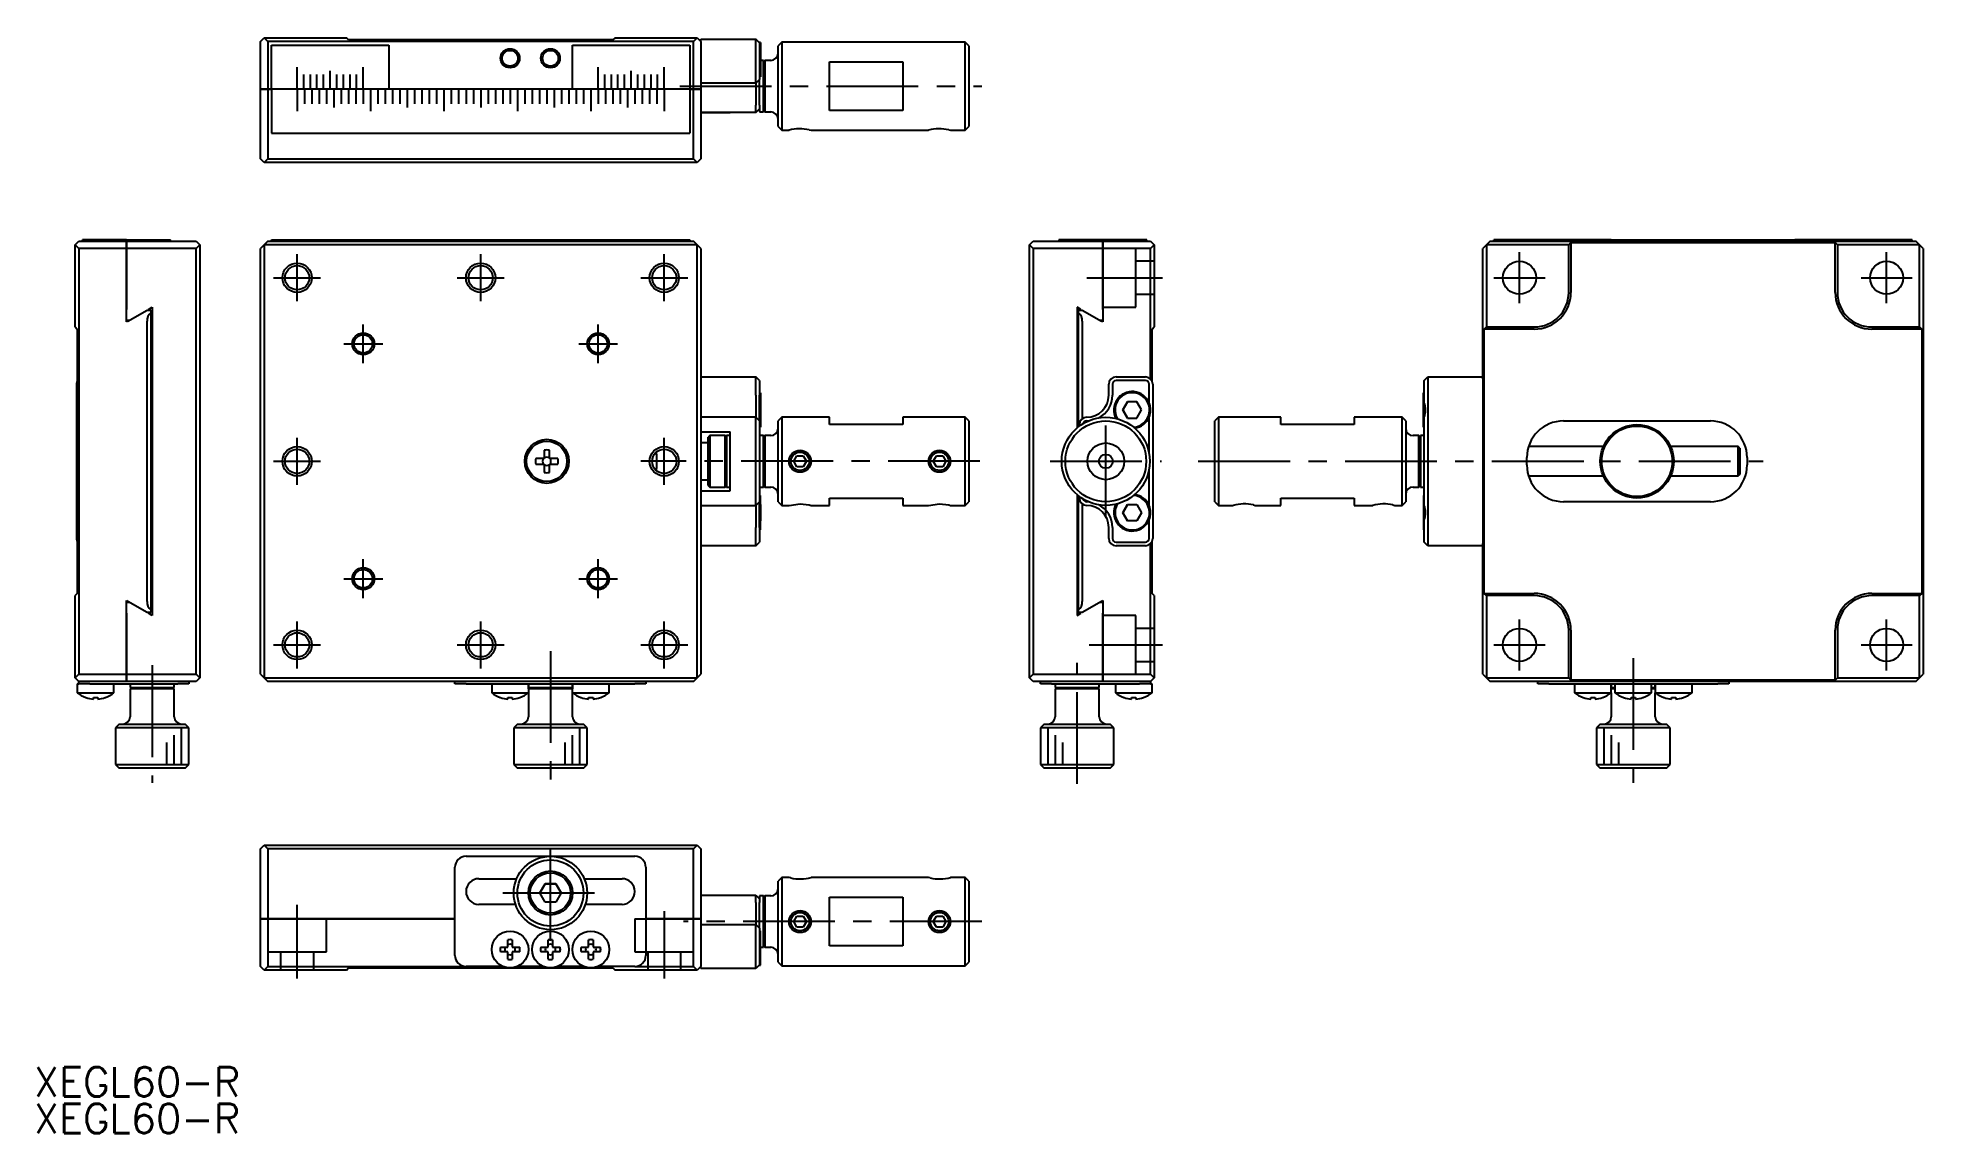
# Model space of a CAD drawing. Extents: x 16 to 273, y -1 to 148.
import ezdxf

# ---------------------------------------------------------------- set-up
doc = ezdxf.new("R2010")
doc.units = 0
doc.header["$LTSCALE"] = 10
doc.linetypes.add('CENTER', pattern=[2, 1.25, -0.25, 0.25, -0.25])
doc.linetypes.add('DASHED', pattern=[3.5, 2, -1.5])
doc.layers.get('0').update_dxf_attribs({"linetype": 'CONTINUOUS'})
doc.layers.add('CENTER', color=1, linetype='CENTER')
doc.styles.get("Standard").update_dxf_attribs({"font": 'txt.shx', "bigfont": '@extfont2.shx'})

msp = doc.modelspace()

# ---------------------------------------------------------------- texts
at = {"color": 7}
for p in [(15.896526, 4.269405), (15.896526, -0.730595)]:
    msp.add_text('XEGL60-R', height=4, dxfattribs=at).set_placement(p)

# ---------------------------------------------------------------- linework, layer by layer
at = {"color": 7, "linetype": 'CONTINUOUS'}
for p, q in [((46.75, 148), (47.25, 148.5)), ((46.75, 141.5), (46.75, 148)), ((47.25, 148.5), (47.75, 148)), ((47.25, 148.5), (58.45, 148.5)), ((47.75, 148), (47.75, 141.5)), ((105.75, 148), (47.75, 148)), ((48.25, 141.5), (48.25, 147.5)), ((48.25, 147.5), (64.25, 147.5)), ((58.75, 148.2), (58.45, 148.5)), ((94.75, 148.2), (58.75, 148.2)), ((64.25, 147.5), (64.25, 141.5)), ((89.25, 141.5), (89.25, 147.5)), ((89.25, 147.5), (105.25, 147.5)), ((95.05, 148.5), (94.75, 148.2)), ((95.05, 148.5), (106.25, 148.5)), ((105.25, 147.5), (105.25, 141.5)), ((105.75, 148), (106.25, 148.5)), ((105.75, 141.5), (105.75, 148)), ((106.25, 148.5), (106.75, 148)), ((106.75, 148.3), (114.25, 148.3)), ((106.75, 148), (106.75, 148.3)), ((106.75, 148), (106.75, 141.5)), ((114.25, 147.3), (114.25, 148.3)), ((114.75, 147.8), (114.25, 148.3)), ((114.25, 143.3), (114.25, 147.3)), ((114.55, 148), (114.7, 147.85)), ((114.85, 147.85), (114.7, 147.85)), ((114.75, 147.8), (114.75, 147.3)), ((114.75, 147.3), (114.75, 143.3)), ((114.85, 147.85), (114.85, 143.15)), ((117.75, 147.9), (117.25, 147.4)), ((117.25, 136.4), (117.25, 147.4)), ((117.75, 147.9), (117.75, 135.9)), ((142.75, 147.9), (117.75, 147.9)), ((142.75, 135.9), (142.75, 147.9)), ((143.25, 147.4), (142.75, 147.9)), ((143.25, 147.4), (143.25, 136.4)), ((115.25, 145.4), (114.85, 145.4)), ((115.25, 141.9), (115.25, 145.4)), ((115.45, 145.4), (115.25, 145.2)), ((115.25, 138.6), (115.25, 145.2)), ((115.45, 145.4), (115.45, 138.4)), ((116.25, 145.4), (115.45, 145.4)), ((124.25, 145.216625), (134.25, 145.216625)), ((124.25, 138.583375), (124.25, 145.216625)), ((134.25, 145.216625), (134.25, 138.583375)), ((46.75, 132), (46.75, 141.5)), ((46.75, 141.5), (47.75, 141.5)), ((47.75, 141.5), (46.75, 141.5)), ((47.75, 141.5), (47.75, 132)), ((48.24, 141.5), (47.75, 141.5)), ((47.75, 141.5), (48.24, 141.5)), ((51.74, 141.5), (48.25, 141.5)), ((51.74, 141.5), (48.25, 141.5)), ((48.25, 141.5), (48.25, 135.5)), ((51.75, 141.5), (51.74, 141.5)), ((51.75, 141.5), (51.74, 141.5)), ((51.76, 141.5), (51.75, 141.5)), ((51.76, 141.5), (51.75, 141.5)), ((52.65, 141.5), (51.76, 141.5)), ((52.64, 141.5), (51.76, 141.5)), ((52.65, 141.5), (52.64, 141.5)), ((52.74, 141.5), (52.65, 141.5)), ((52.66, 141.5), (52.65, 141.5)), ((52.75, 141.5), (52.66, 141.5)), ((52.75, 141.5), (52.74, 141.5)), ((52.76, 141.5), (52.75, 141.5)), ((53.54, 141.5), (52.75, 141.5)), ((53.55, 141.5), (52.76, 141.5)), ((53.55, 141.5), (53.54, 141.5)), ((53.74, 141.5), (53.55, 141.5)), ((53.56, 141.5), (53.55, 141.5)), ((53.75, 141.5), (53.56, 141.5)), ((53.75, 141.5), (53.74, 141.5)), ((53.76, 141.5), (53.75, 141.5)), ((54.44, 141.5), (53.75, 141.5)), ((54.45, 141.5), (53.76, 141.5)), ((54.45, 141.5), (54.44, 141.5)), ((54.74, 141.5), (54.45, 141.5)), ((54.46, 141.5), (54.45, 141.5)), ((54.75, 141.5), (54.46, 141.5)), ((54.75, 141.5), (54.74, 141.5)), ((54.76, 141.5), (54.75, 141.5)), ((55.34, 141.5), (54.75, 141.5)), ((55.35, 141.5), (54.76, 141.5)), ((55.35, 141.5), (55.34, 141.5)), ((55.74, 141.5), (55.35, 141.5)), ((55.36, 141.5), (55.35, 141.5)), ((55.75, 141.5), (55.36, 141.5)), ((55.75, 141.5), (55.74, 141.5)), ((55.76, 141.5), (55.75, 141.5)), ((56.24, 141.5), (55.75, 141.5)), ((56.25, 141.5), (55.76, 141.5)), ((56.25, 141.5), (56.24, 141.5)), ((56.74, 141.5), (56.25, 141.5)), ((56.26, 141.5), (56.25, 141.5)), ((56.75, 141.5), (56.26, 141.5)), ((56.75, 141.5), (56.74, 141.5)), ((56.76, 141.5), (56.75, 141.5)), ((57.14, 141.5), (56.75, 141.5)), ((57.15, 141.5), (56.76, 141.5)), ((57.15, 141.5), (57.14, 141.5)), ((57.74, 141.5), (57.15, 141.5)), ((57.16, 141.5), (57.15, 141.5)), ((57.75, 141.5), (57.16, 141.5)), ((57.75, 141.5), (57.74, 141.5)), ((57.76, 141.5), (57.75, 141.5)), ((58.04, 141.5), (57.75, 141.5)), ((58.05, 141.5), (57.76, 141.5)), ((58.05, 141.5), (58.04, 141.5)), ((58.74, 141.5), (58.05, 141.5)), ((58.06, 141.5), (58.05, 141.5)), ((58.75, 141.5), (58.06, 141.5)), ((58.75, 141.5), (58.74, 141.5)), ((58.76, 141.5), (58.75, 141.5)), ((58.94, 141.5), (58.75, 141.5)), ((58.95, 141.5), (58.76, 141.5)), ((58.95, 141.5), (58.94, 141.5)), ((59.74, 141.5), (58.95, 141.5)), ((58.96, 141.5), (58.95, 141.5)), ((59.75, 141.5), (58.96, 141.5)), ((59.75, 141.5), (59.74, 141.5)), ((59.76, 141.5), (59.75, 141.5)), ((59.84, 141.5), (59.75, 141.5)), ((59.85, 141.5), (59.76, 141.5)), ((59.85, 141.5), (59.84, 141.5)), ((60.74, 141.5), (59.85, 141.5)), ((59.86, 141.5), (59.85, 141.5)), ((60.74, 141.5), (59.86, 141.5)), ((60.75, 141.5), (60.74, 141.5)), ((60.75, 141.5), (60.74, 141.5)), ((60.76, 141.5), (60.75, 141.5)), ((60.76, 141.5), (60.75, 141.5)), ((61.74, 141.5), (60.76, 141.5)), ((61.75, 141.5), (60.76, 141.5)), ((61.75, 141.5), (61.74, 141.5)), ((61.76, 141.5), (61.75, 141.5)), ((62.75, 141.5), (61.75, 141.5)), ((62.74, 141.5), (61.76, 141.5)), ((62.75, 141.5), (62.74, 141.5)), ((62.76, 141.5), (62.75, 141.5)), ((63.75, 141.5), (62.75, 141.5)), ((63.74, 141.5), (62.76, 141.5)), ((63.75, 141.5), (63.74, 141.5)), ((63.76, 141.5), (63.75, 141.5)), ((64.25, 141.5), (63.75, 141.5)), ((64.25, 141.5), (63.76, 141.5)), ((64.26, 141.5), (64.25, 141.5)), ((64.75, 141.5), (64.26, 141.5)), ((65.75, 141.5), (64.75, 141.5)), ((66.75, 141.5), (65.75, 141.5)), ((67.75, 141.5), (66.75, 141.5)), ((68.75, 141.5), (67.75, 141.5)), ((69.75, 141.5), (68.75, 141.5)), ((70.75, 141.5), (69.75, 141.5)), ((71.75, 141.5), (70.75, 141.5)), ((72.75, 141.5), (71.75, 141.5)), ((73.75, 141.5), (72.75, 141.5)), ((74.75, 141.5), (73.75, 141.5)), ((75.75, 141.5), (74.75, 141.5)), ((76.75, 141.5), (75.75, 141.5)), ((77.75, 141.5), (76.75, 141.5)), ((78.75, 141.5), (77.75, 141.5)), ((79.75, 141.5), (78.75, 141.5)), ((80.75, 141.5), (79.75, 141.5)), ((81.75, 141.5), (80.75, 141.5)), ((82.75, 141.5), (81.75, 141.5)), ((83.75, 141.5), (82.75, 141.5)), ((84.75, 141.5), (83.75, 141.5)), ((85.75, 141.5), (84.75, 141.5)), ((86.75, 141.5), (85.75, 141.5)), ((87.75, 141.5), (86.75, 141.5)), ((88.75, 141.5), (87.75, 141.5)), ((89.24, 141.5), (88.75, 141.5)), ((89.25, 141.5), (89.24, 141.5)), ((89.74, 141.5), (89.25, 141.5)), ((89.75, 141.5), (89.25, 141.5)), ((89.75, 141.5), (89.74, 141.5)), ((89.76, 141.5), (89.75, 141.5)), ((90.75, 141.5), (89.75, 141.5)), ((90.74, 141.5), (89.76, 141.5)), ((90.75, 141.5), (90.74, 141.5)), ((90.76, 141.5), (90.75, 141.5)), ((91.75, 141.5), (90.75, 141.5)), ((91.74, 141.5), (90.76, 141.5)), ((91.75, 141.5), (91.74, 141.5)), ((91.76, 141.5), (91.75, 141.5)), ((92.74, 141.5), (91.75, 141.5)), ((92.74, 141.5), (91.76, 141.5)), ((92.75, 141.5), (92.74, 141.5)), ((92.75, 141.5), (92.74, 141.5)), ((92.76, 141.5), (92.75, 141.5)), ((92.76, 141.5), (92.75, 141.5)), ((93.65, 141.5), (92.76, 141.5)), ((93.64, 141.5), (92.76, 141.5)), ((93.65, 141.5), (93.64, 141.5)), ((93.74, 141.5), (93.65, 141.5)), ((93.66, 141.5), (93.65, 141.5)), ((93.75, 141.5), (93.66, 141.5)), ((93.75, 141.5), (93.74, 141.5)), ((93.76, 141.5), (93.75, 141.5)), ((94.54, 141.5), (93.75, 141.5)), ((94.55, 141.5), (93.76, 141.5)), ((94.55, 141.5), (94.54, 141.5)), ((94.74, 141.5), (94.55, 141.5)), ((94.56, 141.5), (94.55, 141.5)), ((94.75, 141.5), (94.56, 141.5)), ((94.75, 141.5), (94.74, 141.5)), ((94.76, 141.5), (94.75, 141.5)), ((95.44, 141.5), (94.75, 141.5)), ((95.45, 141.5), (94.76, 141.5)), ((95.45, 141.5), (95.44, 141.5)), ((95.74, 141.5), (95.45, 141.5)), ((95.46, 141.5), (95.45, 141.5)), ((95.75, 141.5), (95.46, 141.5)), ((95.75, 141.5), (95.74, 141.5)), ((95.76, 141.5), (95.75, 141.5)), ((96.34, 141.5), (95.75, 141.5)), ((96.35, 141.5), (95.76, 141.5)), ((96.35, 141.5), (96.34, 141.5)), ((96.74, 141.5), (96.35, 141.5)), ((96.36, 141.5), (96.35, 141.5)), ((96.75, 141.5), (96.36, 141.5)), ((96.75, 141.5), (96.74, 141.5)), ((96.76, 141.5), (96.75, 141.5)), ((97.24, 141.5), (96.75, 141.5)), ((97.25, 141.5), (96.76, 141.5)), ((97.25, 141.5), (97.24, 141.5)), ((97.74, 141.5), (97.25, 141.5)), ((97.26, 141.5), (97.25, 141.5)), ((97.75, 141.5), (97.26, 141.5)), ((97.75, 141.5), (97.74, 141.5)), ((97.76, 141.5), (97.75, 141.5)), ((98.14, 141.5), (97.75, 141.5)), ((98.15, 141.5), (97.76, 141.5)), ((98.15, 141.5), (98.14, 141.5)), ((98.74, 141.5), (98.15, 141.5)), ((98.16, 141.5), (98.15, 141.5)), ((98.75, 141.5), (98.16, 141.5)), ((98.75, 141.5), (98.74, 141.5)), ((98.76, 141.5), (98.75, 141.5)), ((99.04, 141.5), (98.75, 141.5)), ((99.05, 141.5), (98.76, 141.5)), ((99.05, 141.5), (99.04, 141.5)), ((99.74, 141.5), (99.05, 141.5)), ((99.06, 141.5), (99.05, 141.5)), ((99.75, 141.5), (99.06, 141.5)), ((99.75, 141.5), (99.74, 141.5)), ((99.76, 141.5), (99.75, 141.5)), ((99.94, 141.5), (99.75, 141.5)), ((99.95, 141.5), (99.76, 141.5)), ((99.95, 141.5), (99.94, 141.5)), ((100.74, 141.5), (99.95, 141.5)), ((99.96, 141.5), (99.95, 141.5)), ((100.75, 141.5), (99.96, 141.5)), ((100.75, 141.5), (100.74, 141.5)), ((100.76, 141.5), (100.75, 141.5)), ((100.84, 141.5), (100.75, 141.5)), ((100.85, 141.5), (100.76, 141.5)), ((100.85, 141.5), (100.84, 141.5)), ((101.74, 141.5), (100.85, 141.5)), ((100.86, 141.5), (100.85, 141.5)), ((101.74, 141.5), (100.86, 141.5)), ((101.75, 141.5), (101.74, 141.5)), ((101.75, 141.5), (101.74, 141.5)), ((101.76, 141.5), (101.75, 141.5)), ((101.76, 141.5), (101.75, 141.5)), ((105.25, 141.5), (101.76, 141.5)), ((105.25, 141.5), (101.76, 141.5)), ((105.25, 141.5), (105.25, 135.5)), ((105.75, 141.5), (105.26, 141.5)), ((105.26, 141.5), (105.75, 141.5)), ((105.75, 132), (105.75, 141.5)), ((105.75, 141.5), (106.75, 141.5)), ((106.75, 141.5), (105.75, 141.5)), ((114.25, 142.3), (106.75, 142.3)), ((106.75, 141.5), (106.75, 132)), ((114.25, 142.3), (114.25, 143.3)), ((114.75, 142.8), (114.25, 142.3)), ((114.25, 142.3), (114.25, 139.3)), ((114.75, 143.3), (114.75, 142.8)), ((114.75, 143.15), (114.85, 143.15)), ((114.75, 139.3), (114.75, 142.8)), ((115.25, 138.4), (115.25, 141.9)), ((114.25, 138.3), (114.25, 139.3)), ((114.25, 138.3), (114.75, 138.8)), ((114.75, 139.3), (114.75, 138.8)), ((114.75, 138.8), (114.75, 138.4)), ((114.25, 138.3), (106.75, 138.3)), ((106.75, 138.3), (110.75, 138.3)), ((114.75, 138.4), (115.25, 138.4)), ((115.25, 138.6), (115.45, 138.4)), ((115.45, 138.4), (116.25, 138.4)), ((117.25, 136.4), (117.75, 135.9)), ((134.25, 138.583375), (124.25, 138.583375)), ((142.75, 135.9), (143.25, 136.4)), ((48.25, 135.5), (105.25, 135.5)), ((117.75, 135.9), (118.750005, 135.9)), ((118.750005, 135.9), (118.7503, 135.9)), ((118.7503, 135.9), (118.750918, 135.9)), ((121.511219, 135.955197), (121.749995, 135.9)), ((121.749995, 135.9), (137.750005, 135.9)), ((137.750005, 135.9), (137.7503, 135.9)), ((137.7503, 135.9), (137.750918, 135.9)), ((140.511219, 135.955197), (140.749995, 135.9)), ((140.749995, 135.9), (142.75, 135.9)), ((47.25, 131.5), (46.75, 132)), ((47.75, 132), (47.25, 131.5)), ((106.25, 131.5), (47.25, 131.5)), ((47.75, 132), (105.75, 132)), ((106.25, 131.5), (105.75, 132)), ((106.75, 132), (106.25, 131.5)), ((21.5, 120.3), (22, 120.8)), ((22, 120.8), (28.5, 120.8)), ((22.5, 120.8), (22.5, 120.95)), ((28.5, 120.95), (22.5, 120.95)), ((28.5, 120.8), (28.5, 120.95)), ((28.5, 120.95), (28.5, 120.8)), ((28.5, 120.95), (34.5, 120.95)), ((28.5, 120.8), (38, 120.8)), ((28.5, 119.8), (28.5, 120.8)), ((28.5, 120.8), (28.5, 119.8)), ((34.5, 120.8), (34.5, 120.95)), ((38, 120.8), (38.5, 120.3)), ((47.75, 120.8), (47.25, 120.3)), ((47.75, 120.8), (105.75, 120.8)), ((48.25, 120.95), (105.25, 120.95)), ((48.25, 120.8), (48.25, 120.95)), ((105.25, 120.95), (105.25, 120.8)), ((106.25, 120.3), (105.75, 120.8)), ((151.5, 120.3), (152, 120.8)), ((152, 120.8), (161.5, 120.8)), ((155.5, 120.95), (155.5, 120.8)), ((161.5, 120.95), (155.5, 120.95)), ((161.5, 120.8), (161.5, 120.95)), ((167.5, 120.95), (161.5, 120.95)), ((161.5, 120.8), (161.5, 120.95)), ((161.5, 120.8), (161.5, 119.8)), ((161.5, 119.8), (161.5, 120.8)), ((161.5, 120.8), (168, 120.8)), ((167.5, 120.8), (167.5, 120.95)), ((168, 120.8), (168.5, 120.3)), ((214.25, 120.8), (213.75, 120.3)), ((214.25, 120.8), (272.25, 120.8)), ((214.75, 120.8), (214.75, 120.95)), ((230.75, 120.95), (214.75, 120.95)), ((230.75, 120.8), (230.75, 120.95)), ((230.76, 120.95), (231.25, 120.95)), ((231.25, 120.95), (232.25, 120.95)), ((232.25, 120.95), (233.25, 120.95)), ((233.25, 120.95), (234.25, 120.95)), ((234.25, 120.95), (235.25, 120.95)), ((235.25, 120.95), (236.25, 120.95)), ((236.25, 120.95), (237.25, 120.95)), ((237.25, 120.95), (238.25, 120.95)), ((238.25, 120.95), (239.25, 120.95)), ((239.25, 120.95), (240.25, 120.95)), ((240.25, 120.95), (241.25, 120.95)), ((241.25, 120.95), (242.25, 120.95)), ((242.25, 120.95), (243.25, 120.95)), ((243.25, 120.95), (244.25, 120.95)), ((244.25, 120.95), (245.25, 120.95)), ((245.25, 120.95), (246.25, 120.95)), ((246.25, 120.95), (247.25, 120.95)), ((247.25, 120.95), (248.25, 120.95)), ((248.25, 120.95), (249.25, 120.95)), ((249.25, 120.95), (250.25, 120.95)), ((250.25, 120.95), (251.25, 120.95)), ((251.25, 120.95), (252.25, 120.95)), ((252.25, 120.95), (253.25, 120.95)), ((253.25, 120.95), (254.25, 120.95)), ((254.25, 120.95), (255.25, 120.95)), ((255.25, 120.95), (255.74, 120.95)), ((255.75, 120.8), (255.75, 120.95)), ((271.75, 120.95), (255.75, 120.95)), ((271.75, 120.8), (271.75, 120.95)), ((272.75, 120.3), (272.25, 120.8)), ((21.5, 109.1), (21.5, 120.3)), ((22, 119.8), (21.5, 120.3)), ((22, 119.8), (22, 61.8)), ((28.5, 119.8), (22, 119.8)), ((38, 119.8), (28.5, 119.8)), ((28.5, 119.8), (28.5, 111.5)), ((28.5, 111.5), (28.5, 119.8)), ((38.5, 120.3), (38, 119.8)), ((38, 61.8), (38, 119.8)), ((38.5, 120.3), (38.5, 61.3)), ((47.25, 120.3), (46.75, 119.8)), ((46.75, 61.8), (46.75, 119.8)), ((106.25, 120.3), (47.25, 120.3)), ((47.25, 120.3), (47.25, 61.3)), ((106.25, 61.3), (106.25, 120.3)), ((106.75, 119.8), (106.25, 120.3)), ((106.75, 119.8), (106.75, 61.8)), ((152, 119.8), (151.5, 120.3)), ((151.5, 61.3), (151.5, 120.3)), ((161.5, 119.8), (152, 119.8)), ((152, 119.8), (152, 61.8)), ((161.5, 111.5), (161.5, 119.8)), ((161.5, 119.8), (161.5, 111.5)), ((168, 119.8), (161.5, 119.8)), ((168.5, 120.3), (168, 119.8)), ((168, 102.014143), (168, 119.8)), ((168.5, 120.3), (168.5, 109.1)), ((213.75, 120.3), (213.25, 119.8)), ((213.25, 102.014143), (213.25, 119.8)), ((224.95, 120.3), (213.75, 120.3)), ((213.75, 120.3), (213.75, 109.1)), ((224.95, 120.3), (225.25, 120.6)), ((224.95, 113.8), (224.95, 120.3)), ((225.25, 120.6), (261.25, 120.6)), ((225.25, 120.6), (225.25, 113.8)), ((261.25, 120.6), (261.55, 120.3)), ((261.25, 113.8), (261.25, 120.6)), ((272.75, 120.3), (261.55, 120.3)), ((261.55, 120.3), (261.55, 113.8)), ((272.75, 109.1), (272.75, 120.3)), ((273.25, 119.8), (272.75, 120.3)), ((273.25, 119.8), (273.25, 61.8)), ((28.5, 109.7795), (28.5, 111.5)), ((28.708712, 109.9), (31.306788, 111.4)), ((31.30718, 111.4), (31.8, 111.4)), ((31.480385, 111.5), (32, 111.8)), ((31.8, 111.4), (31.8, 111.018034)), ((31.8, 111.018034), (31.8, 70.581966)), ((32, 111.8), (32, 69.8)), ((158.519615, 111.5), (158, 111.8)), ((158, 111.8), (158, 95.359605)), ((158.2, 111.018034), (158.2, 111.4)), ((158.2, 111.4), (158.69282, 111.4)), ((158.2, 95.523346), (158.2, 111.018034)), ((158.693212, 111.4), (161.291288, 109.9)), ((161.5, 111.5), (161.5, 109.7795)), ((21.5, 109.1), (21.8, 108.8)), ((21.8, 108.8), (21.8, 72.8)), ((28.881917, 110), (28.5, 110)), ((28.708712, 109.9), (28.5, 109.7795)), ((31.3, 71.7), (31.3, 109.9)), ((158.7, 109.9), (158.7, 96.6)), ((161.5, 110), (161.118083, 110)), ((161.5, 109.7795), (161.291288, 109.9)), ((168.2, 108.8), (168.5, 109.1)), ((168.2, 101.73589), (168.2, 108.8)), ((213.45, 108.8), (213.75, 109.1)), ((213.45, 72.8), (213.45, 108.8)), ((220.25, 108.8), (213.45, 108.8)), ((213.75, 109.1), (220.25, 109.1)), ((266.25, 109.1), (272.75, 109.1)), ((273.05, 108.8), (266.25, 108.8)), ((272.75, 109.1), (273.05, 108.8)), ((273.05, 108.8), (273.05, 72.8)), ((21.7, 101.3), (21.7, 80.3)), ((106.75, 102.3), (114.25, 102.3)), ((114.25, 101.3), (114.25, 102.3)), ((114.75, 101.8), (114.25, 102.3)), ((114.25, 99.8), (114.25, 101.3)), ((114.75, 101.8), (114.75, 101.3)), ((114.75, 101.3), (114.75, 99.8)), ((162.3, 99.8), (162.3, 101.3)), ((162.8, 101.3), (162.8, 99.8)), ((163.3, 102.3), (167.3, 102.3)), ((167.3, 101.8), (163.3, 101.8)), ((167.8, 98.779796), (167.8, 101.3)), ((168.3, 101.3), (168.3, 80.3)), ((205.25, 101.8), (205.75, 102.3)), ((205.25, 101.3), (205.25, 101.8)), ((205.25, 98.779796), (205.25, 101.3)), ((205.75, 102.3), (205.75, 101.3)), ((205.75, 102.3), (213.25, 102.3)), ((205.75, 101.3), (205.75, 80.3)), ((213.25, 102.014143), (213.25, 101.3)), ((213.25, 101.3), (213.25, 80.3)), ((114.25, 99.8), (114.25, 96.8)), ((114.85, 100.15), (114.75, 100.15)), ((114.75, 96.3), (114.75, 99.8)), ((114.85, 100.15), (114.85, 95.45)), ((114.85, 100.15), (114.85, 95.45)), ((114.85, 97.8), (114.85, 98.9)), ((114.85, 98.9), (114.85, 97.8)), ((114.85, 96.7), (114.85, 97.8)), ((114.85, 97.8), (114.85, 96.7)), ((164.864915, 98.9), (164.229829, 97.8)), ((164.229829, 97.8), (164.864915, 98.9)), ((164.229829, 97.8), (164.864915, 96.7)), ((164.864915, 96.7), (164.229829, 97.8)), ((166.135085, 98.9), (164.864915, 98.9)), ((166.770171, 97.8), (166.135085, 98.9)), ((166.135085, 96.7), (166.770171, 97.8)), ((205.15, 95.45), (205.15, 100.15)), ((205.25, 100.15), (205.15, 100.15)), ((32, 95.8), (31.8, 95.8)), ((114.25, 96.8), (106.75, 96.8)), ((114.25, 95.8), (114.25, 96.8)), ((114.75, 96.3), (114.25, 96.8)), ((114.25, 85.8), (114.25, 95.8)), ((114.75, 96.3), (114.75, 95.8)), ((114.75, 95.8), (114.75, 92.424808)), ((114.75, 95.45), (114.85, 95.45)), ((117.75, 96.8), (117.25, 96.3)), ((117.25, 90.8), (117.25, 96.3)), ((117.75, 96.8), (117.75, 90.8)), ((124.25, 96.8), (117.75, 96.8)), ((124.25, 95.8), (124.25, 96.8)), ((134.25, 95.8), (124.25, 95.8)), ((134.25, 96.8), (134.25, 95.8)), ((142.75, 96.8), (134.25, 96.8)), ((142.75, 90.8), (142.75, 96.8)), ((143.25, 96.3), (142.75, 96.8)), ((143.25, 96.3), (143.25, 90.8)), ((158.2, 95.8), (158, 95.8)), ((158.3, 95.6), (158.3, 95.8)), ((164.864915, 96.7), (166.135085, 96.7)), ((167.8, 91.890871), (167.8, 96.820204)), ((177.25, 96.8), (176.75, 96.3)), ((176.75, 85.3), (176.75, 96.3)), ((177.25, 96.8), (177.25, 84.8)), ((185.75, 96.8), (177.25, 96.8)), ((185.75, 95.8), (185.75, 96.8)), ((195.75, 95.8), (185.75, 95.8)), ((195.75, 96.8), (195.75, 95.8)), ((202.25, 96.8), (195.75, 96.8)), ((202.25, 84.8), (202.25, 96.8)), ((202.75, 96.3), (202.25, 96.8)), ((202.75, 96.3), (202.75, 85.3)), ((205.15, 95.45), (205.25, 95.45)), ((205.25, 84.779796), (205.25, 96.820204)), ((224.25, 96.3), (244.25, 96.3)), ((106.75, 94.8), (110.75, 94.8)), ((107.75, 93.3), (106.75, 93.3)), ((107.95, 94.3), (107.75, 94.1)), ((107.75, 87.5), (107.75, 94.1)), ((107.75, 93.3), (107.75, 94.1)), ((107.75, 92.8), (107.75, 93.3)), ((107.75, 88.3), (107.75, 93.3)), ((107.95, 94.3), (107.95, 87.3)), ((110.05, 94.3), (107.95, 94.3)), ((110.05, 87.3), (110.05, 94.3)), ((110.25, 94.1), (110.05, 94.3)), ((110.25, 94.3), (110.25, 94.1)), ((110.25, 94.3), (110.25, 87.3)), ((110.75, 94.3), (110.25, 94.3)), ((110.75, 86.8), (110.75, 94.8)), ((115.25, 94.3), (114.75, 94.3)), ((115.25, 94.1), (115.25, 94.3)), ((115.25, 87.3), (115.25, 94.3)), ((115.45, 94.3), (115.25, 94.1)), ((115.45, 94.3), (115.45, 90.8)), ((116.25, 94.3), (115.45, 94.3)), ((204.55, 94.3), (203.75, 94.3)), ((204.55, 87.3), (204.55, 94.3)), ((204.75, 94.1), (204.55, 94.3)), ((204.75, 94.3), (204.75, 87.3)), ((205.25, 94.3), (204.75, 94.3)), ((229.667403, 92.8), (219.480304, 92.8)), ((238.832944, 92.8), (238.832611, 92.8)), ((248.05, 92.8), (238.832964, 92.8)), ((248.05, 88.8), (248.05, 92.8)), ((248.25, 92.6), (248.05, 92.8)), ((248.25, 92.6), (248.25, 89)), ((85.38, 91.17), (84.244809, 91.17)), ((84.244809, 90.43), (85.38, 90.43)), ((85.38, 92.305191), (85.38, 91.17)), ((85.38, 90.43), (85.38, 89.294809)), ((86.12, 91.17), (86.12, 92.305191)), ((87.255191, 91.17), (86.12, 91.17)), ((86.12, 89.294809), (86.12, 90.43)), ((86.12, 90.43), (87.255191, 90.43)), ((100.75, 90.3), (100.75, 91.3)), ((114.75, 92.424808), (114.75, 89.175192)), ((115.45, 90.8), (115.45, 87.3)), ((117.25, 85.3), (117.25, 90.8)), ((117.75, 90.8), (117.75, 84.8)), ((119.383975, 90.8), (119.816987, 91.55)), ((119.816987, 90.05), (119.383975, 90.8)), ((119.816987, 91.55), (120.683013, 91.55)), ((120.683013, 90.05), (119.816987, 90.05)), ((120.683013, 91.55), (121.116025, 90.8)), ((121.116025, 90.8), (120.683013, 90.05)), ((138.383975, 90.8), (138.816987, 91.55)), ((138.816987, 90.05), (138.383975, 90.8)), ((138.816987, 91.55), (139.683013, 91.55)), ((139.683013, 90.05), (138.816987, 90.05)), ((139.683013, 91.55), (140.116025, 90.8)), ((140.116025, 90.8), (139.683013, 90.05)), ((142.75, 84.8), (142.75, 90.8)), ((143.25, 90.8), (143.25, 85.3)), ((219.25, 90.3), (219.25, 91.3)), ((249.25, 91.3), (249.25, 90.3)), ((106.75, 88.3), (107.75, 88.3)), ((107.75, 88.3), (107.75, 88.8)), ((107.75, 87.5), (107.75, 88.3)), ((107.75, 87.5), (107.95, 87.3)), ((110.05, 87.3), (110.25, 87.5)), ((110.25, 87.5), (110.25, 87.3)), ((114.75, 89.175192), (114.75, 85.8)), ((115.25, 87.3), (115.25, 87.5)), ((115.25, 87.5), (115.45, 87.3)), ((167.8, 84.779796), (167.8, 89.709129)), ((204.55, 87.3), (204.75, 87.5)), ((219.480304, 88.8), (229.667091, 88.8)), ((229.667111, 88.8), (229.667336, 88.8)), ((238.832711, 88.8), (238.832902, 88.8)), ((238.832921, 88.8), (248.05, 88.8)), ((248.05, 88.8), (248.25, 89)), ((31.8, 85.8), (32, 85.8)), ((106.75, 86.8), (110.75, 86.8)), ((106.75, 84.8), (114.25, 84.8)), ((107.95, 87.3), (110.05, 87.3)), ((110.25, 87.3), (110.75, 87.3)), ((114.25, 84.8), (114.25, 85.8)), ((114.25, 84.8), (114.75, 85.3)), ((114.25, 84.8), (114.25, 81.8)), ((114.75, 87.3), (115.25, 87.3)), ((114.85, 86.15), (114.75, 86.15)), ((114.75, 85.8), (114.75, 85.3)), ((114.75, 81.8), (114.75, 85.3)), ((114.85, 81.45), (114.85, 86.15)), ((114.85, 81.45), (114.85, 86.15)), ((114.85, 84.9), (114.85, 83.8)), ((114.85, 83.8), (114.85, 84.9)), ((115.45, 87.3), (116.25, 87.3)), ((117.25, 85.3), (117.75, 84.8)), ((117.75, 84.8), (118.750005, 84.8)), ((118.750005, 84.8), (120.254625, 84.990519)), ((118.750005, 84.8), (118.750219, 84.8)), ((118.750219, 84.8), (118.750466, 84.8)), ((119, 84.8), (119.000501, 84.800104)), ((120.254625, 84.990522), (121.511738, 84.855086)), ((121.511738, 84.855086), (121.749995, 84.8)), ((121.749995, 84.8), (124.25, 84.8)), ((124.25, 84.8), (124.25, 85.8)), ((124.25, 85.8), (134.25, 85.8)), ((134.25, 85.8), (134.25, 84.8)), ((134.25, 84.8), (137.750005, 84.8)), ((137.750005, 84.8), (139.254625, 84.990519)), ((137.750005, 84.8), (137.750219, 84.8)), ((137.750219, 84.8), (137.750466, 84.8)), ((138, 84.8), (138.000501, 84.800104)), ((139.254625, 84.990522), (140.511738, 84.855086)), ((140.511738, 84.855086), (140.749995, 84.8)), ((140.749995, 84.8), (142.75, 84.8)), ((142.75, 84.8), (143.25, 85.3)), ((158, 86.240395), (158, 69.8)), ((158, 85.8), (158.2, 85.8)), ((158.2, 70.581966), (158.2, 86.076654)), ((158.3, 85.8), (158.3, 86)), ((158.7, 85), (158.7, 71.7)), ((164.229829, 83.8), (164.864915, 84.9)), ((164.864915, 84.9), (164.229829, 83.8)), ((164.864915, 84.9), (166.135085, 84.9)), ((166.135085, 84.9), (166.770171, 83.8)), ((176.75, 85.3), (177.25, 84.8)), ((177.25, 84.8), (179.250005, 84.8)), ((182.011683, 84.855098), (182.249995, 84.8)), ((182.249534, 84.8), (182.249781, 84.8)), ((182.249781, 84.8), (182.249995, 84.8)), ((182.249995, 84.8), (185.75, 84.8)), ((185.75, 84.8), (185.75, 85.8)), ((185.75, 85.8), (195.75, 85.8)), ((195.75, 85.8), (195.75, 84.8)), ((195.75, 84.8), (198.250005, 84.8)), ((201.011683, 84.855098), (201.249995, 84.8)), ((201.249534, 84.8), (201.249781, 84.8)), ((201.249781, 84.8), (201.249995, 84.8)), ((201.249995, 84.8), (202.25, 84.8)), ((202.25, 84.8), (202.75, 85.3)), ((203.75, 87.3), (204.55, 87.3)), ((204.75, 87.3), (205.25, 87.3)), ((205.15, 86.15), (205.15, 81.45)), ((205.25, 86.15), (205.15, 86.15)), ((244.25, 85.3), (224.25, 85.3)), ((114.85, 82.7), (114.85, 83.8)), ((114.85, 83.8), (114.85, 82.7)), ((164.864915, 82.7), (164.229829, 83.8)), ((164.229829, 83.8), (164.864915, 82.7)), ((166.135085, 82.7), (164.864915, 82.7)), ((166.770171, 83.8), (166.135085, 82.7)), ((167.8, 80.3), (167.8, 82.820204)), ((205.25, 80.3), (205.25, 82.820204)), ((114.25, 80.3), (114.25, 81.8)), ((114.25, 79.3), (114.25, 80.3)), ((114.25, 79.3), (114.75, 79.8)), ((114.75, 81.8), (114.75, 80.3)), ((114.75, 81.45), (114.85, 81.45)), ((114.75, 80.3), (114.75, 79.8)), ((162.3, 80.3), (162.3, 81.8)), ((162.8, 81.8), (162.8, 80.3)), ((163.3, 79.8), (167.3, 79.8)), ((168.2, 72.8), (168.2, 79.86411)), ((205.15, 81.45), (205.25, 81.45)), ((205.25, 79.8), (205.25, 80.3)), ((205.75, 79.3), (205.25, 79.8)), ((205.75, 80.3), (205.75, 79.3)), ((213.25, 80.3), (213.25, 79.585857)), ((114.25, 79.3), (106.75, 79.3)), ((167.3, 79.3), (163.3, 79.3)), ((168, 61.8), (168, 79.585857)), ((213.25, 79.3), (205.75, 79.3)), ((213.25, 61.8), (213.25, 79.585857)), ((21.8, 72.8), (21.5, 72.5)), ((21.5, 61.3), (21.5, 72.5)), ((168.5, 72.5), (168.2, 72.8)), ((168.5, 72.5), (168.5, 61.3)), ((213.75, 72.5), (213.45, 72.8)), ((213.45, 72.8), (220.25, 72.8)), ((213.75, 72.5), (213.75, 61.3)), ((220.25, 72.5), (213.75, 72.5)), ((266.25, 72.8), (273.05, 72.8)), ((272.75, 72.5), (266.25, 72.5)), ((273.05, 72.8), (272.75, 72.5)), ((272.75, 61.3), (272.75, 72.5)), ((28.5, 71.8205), (28.708712, 71.7)), ((28.5, 70.1), (28.5, 71.8205)), ((28.5, 71.6), (28.881917, 71.6)), ((28.5, 70.1), (28.5, 61.8)), ((28.5, 61.8), (28.5, 70.1)), ((31.306788, 70.2), (28.708712, 71.7)), ((31.8, 70.2), (31.30718, 70.2)), ((32, 69.8), (31.480385, 70.1)), ((31.8, 70.581966), (31.8, 70.2)), ((158, 69.8), (158.519615, 70.1)), ((158.2, 70.2), (158.2, 70.581966)), ((158.69282, 70.2), (158.2, 70.2)), ((161.291288, 71.7), (158.693212, 70.2)), ((161.118083, 71.6), (161.5, 71.6)), ((161.291288, 71.7), (161.5, 71.8205)), ((161.5, 71.8205), (161.5, 70.1)), ((161.5, 61.8), (161.5, 70.1)), ((161.5, 70.1), (161.5, 61.8)), ((224.95, 61.3), (224.95, 67.8)), ((225.25, 67.8), (225.25, 61)), ((261.25, 61), (261.25, 67.8)), ((261.55, 67.8), (261.55, 61.3)), ((21.5, 61.3), (22, 61.8)), ((22, 61.8), (28.5, 61.8)), ((28.5, 61.8), (38, 61.8)), ((28.5, 60.8), (28.5, 61.8)), ((28.5, 61.8), (28.5, 60.8)), ((38, 61.8), (38.5, 61.3)), ((46.75, 61.8), (47.25, 61.3)), ((106.25, 61.3), (106.75, 61.8)), ((151.5, 61.3), (152, 61.8)), ((152, 61.8), (161.5, 61.8)), ((161.5, 61.8), (161.5, 60.8)), ((161.5, 61.8), (168, 61.8)), ((161.5, 60.8), (161.5, 61.8)), ((168, 61.8), (168.5, 61.3)), ((213.25, 61.8), (213.75, 61.3)), ((272.75, 61.3), (273.25, 61.8)), ((22, 60.8), (21.5, 61.3)), ((21.8, 60.5), (22, 60.5)), ((21.8, 60.5), (21.8, 59.277501)), ((21.8, 59.277501), (24.3, 59.277501)), ((22, 60.5), (22, 60.8)), ((28.5, 60.8), (22, 60.8)), ((23.5, 60.5), (22, 60.5)), ((23.5, 60.5), (35.5, 60.5)), ((24.3, 59.277501), (26.8, 59.277501)), ((26.8, 59.277501), (26.8, 60.5)), ((38, 60.8), (28.5, 60.8)), ((29, 60.5), (29, 60)), ((29, 60), (29.006467, 60)), ((29.2, 60), (29, 59.8)), ((35, 59.8), (29, 59.8)), ((29, 59.8), (29, 56)), ((29.006467, 60), (35, 60)), ((29.2, 60), (34.8, 60)), ((35, 59.8), (34.8, 60)), ((35, 60), (35, 60.5)), ((35, 56), (35, 59.8)), ((37, 60.5), (35.5, 60.5)), ((37, 60.8), (37, 60.5)), ((38.5, 61.3), (38, 60.8)), ((47.25, 61.3), (106.25, 61.3)), ((47.25, 61.3), (47.75, 60.8)), ((105.75, 60.8), (47.75, 60.8)), ((73.25, 60.5), (73.25, 60.8)), ((74.75, 60.5), (73.25, 60.5)), ((74.75, 60.5), (97.75, 60.5)), ((78.25, 60.5), (78.25, 59.277501)), ((78.25, 59.277501), (83.25, 59.277501)), ((83.25, 60), (83.25, 60.5)), ((83.25, 60.5), (83.25, 60)), ((83.25, 60), (89.25, 60)), ((83.25, 59.8), (83.25, 60)), ((83.45, 60), (83.25, 59.8)), ((86.25, 59.8), (83.25, 59.8)), ((83.25, 59.8), (83.25, 56)), ((89.25, 59.8), (86.25, 59.8)), ((89.25, 59.8), (89.05, 60)), ((89.25, 60.5), (89.25, 60)), ((89.25, 60), (89.25, 60.5)), ((89.25, 60), (89.25, 59.8)), ((89.25, 56), (89.25, 59.8)), ((89.25, 59.277501), (94.25, 59.277501)), ((94.25, 59.277501), (94.25, 60.5)), ((99.25, 60.5), (97.75, 60.5)), ((99.25, 60.8), (99.25, 60.5)), ((105.75, 60.8), (106.25, 61.3)), ((152, 60.8), (151.5, 61.3)), ((161.5, 60.8), (152, 60.8)), ((153, 60.5), (153, 60.8)), ((154.5, 60.5), (153, 60.5)), ((154.5, 60.5), (166.5, 60.5)), ((155, 60.5), (155, 60)), ((155.2, 60), (155, 59.8)), ((155, 60), (155.2, 60)), ((155, 60), (161, 60)), ((161, 59.8), (155, 59.8)), ((155, 59.8), (155, 56)), ((160.8, 60), (160.993533, 60)), ((161, 59.8), (160.8, 60)), ((160.993533, 60), (161, 60)), ((161, 60), (161, 60.5)), ((161, 56), (161, 59.8)), ((168, 60.8), (161.5, 60.8)), ((163.2, 60.5), (163.2, 59.277501)), ((163.2, 59.277501), (168.2, 59.277501)), ((168, 60.5), (166.5, 60.5)), ((168.5, 61.3), (168, 60.8)), ((168, 60.8), (168, 60.5)), ((168, 60.5), (168.2, 60.5)), ((168.2, 59.277501), (168.2, 60.5)), ((213.75, 61.3), (214.25, 60.8)), ((213.75, 61.3), (224.95, 61.3)), ((222.25, 60.8), (214.25, 60.8)), ((220.75, 60.5), (220.75, 60.8)), ((222.25, 60.5), (220.75, 60.5)), ((245.25, 60.8), (222.25, 60.8)), ((245.25, 60.8), (222.25, 60.8)), ((222.25, 60.5), (227.270204, 60.5)), ((225.25, 61), (224.95, 61.3)), ((261.25, 61), (225.25, 61)), ((225.75, 60.5), (225.75, 59.277501)), ((225.75, 59.277501), (230.75, 59.277501)), ((227.270204, 60.5), (229.229796, 60.5)), ((229.229796, 60.5), (232.770204, 60.5)), ((230.75, 59.277501), (230.75, 60.5)), ((230.75, 60.5), (230.75, 60)), ((230.75, 60), (231.25, 60)), ((230.95, 60), (230.75, 59.8)), ((231.25, 59.8), (230.75, 59.8)), ((230.75, 59.277501), (230.75, 56)), ((231.25, 60.5), (231.25, 59.277501)), ((231.25, 59.277501), (236.25, 59.277501)), ((232.770204, 60.5), (234.729796, 60.5)), ((234.729796, 60.5), (238.270204, 60.5)), ((236.25, 59.277501), (236.25, 60.5)), ((236.25, 60), (236.75, 60)), ((236.75, 59.8), (236.25, 59.8)), ((236.75, 59.8), (236.55, 60)), ((236.75, 60.5), (236.75, 59.277501)), ((236.75, 60), (236.75, 60.5)), ((236.75, 59.277501), (241.75, 59.277501)), ((236.75, 56), (236.75, 59.277501)), ((238.270204, 60.5), (240.229796, 60.5)), ((240.229796, 60.5), (245.25, 60.5)), ((241.75, 59.277501), (241.75, 60.5)), ((272.25, 60.8), (245.25, 60.8)), ((246.75, 60.5), (245.25, 60.5)), ((246.75, 60.8), (246.75, 60.5)), ((261.55, 61.3), (261.25, 61)), ((261.55, 61.3), (272.75, 61.3)), ((272.25, 60.8), (272.75, 61.3)), ((22.95, 58.634698), (22.983755, 58.634698)), ((24, 58.634698), (24.6, 58.634698)), ((24, 58.422564), (24, 58.634698)), ((24.6, 58.634698), (24.6, 58.422564)), ((25.616245, 58.634698), (25.65, 58.634698)), ((79.4, 58.634698), (79.433755, 58.634698)), ((80.45, 58.634698), (81.05, 58.634698)), ((80.45, 58.422564), (80.45, 58.634698)), ((81.05, 58.634698), (81.05, 58.422564)), ((82.066245, 58.634698), (82.1, 58.634698)), ((90.4, 58.634698), (90.433755, 58.634698)), ((91.45, 58.634698), (92.05, 58.634698)), ((91.45, 58.422564), (91.45, 58.634698)), ((92.05, 58.634698), (92.05, 58.422564)), ((93.066245, 58.634698), (93.1, 58.634698)), ((164.35, 58.634698), (164.383755, 58.634698)), ((165.4, 58.634698), (166, 58.634698)), ((165.4, 58.422564), (165.4, 58.634698)), ((166, 58.634698), (166, 58.422564)), ((167.016245, 58.634698), (167.05, 58.634698)), ((226.9, 58.634698), (226.933755, 58.634698)), ((227.95, 58.634698), (228.55, 58.634698)), ((227.95, 58.422564), (227.95, 58.634698)), ((228.55, 58.634698), (228.55, 58.422564)), ((229.566245, 58.634698), (229.6, 58.634698)), ((232.4, 58.634698), (232.433755, 58.634698)), ((233.45, 58.634698), (234.05, 58.634698)), ((233.45, 58.422564), (233.45, 58.634698)), ((234.05, 58.634698), (234.05, 58.422564)), ((235.066245, 58.634698), (235.1, 58.634698)), ((237.9, 58.634698), (237.933755, 58.634698)), ((238.95, 58.634698), (239.55, 58.634698)), ((238.95, 58.422564), (238.95, 58.634698)), ((239.55, 58.634698), (239.55, 58.422564)), ((240.566245, 58.634698), (240.6, 58.634698)), ((27.5, 55), (27, 54.5)), ((37, 54.5), (27, 54.5)), ((27, 54.5), (27, 49.5)), ((27.5, 55), (36.5, 55)), ((37, 54.5), (36.5, 55)), ((37, 49.5), (37, 54.5)), ((81.75, 55), (81.25, 54.5)), ((86.25, 54.5), (81.25, 54.5)), ((81.25, 54.5), (81.25, 49.5)), ((81.75, 55), (86.25, 55)), ((86.25, 55), (90.75, 55)), ((91.25, 54.5), (86.25, 54.5)), ((91.25, 54.5), (90.75, 55)), ((91.25, 49.5), (91.25, 54.5)), ((153.5, 55), (153, 54.5)), ((163, 54.5), (153, 54.5)), ((153, 54.5), (153, 49.5)), ((153.5, 55), (162.5, 55)), ((163, 54.5), (162.5, 55)), ((163, 49.5), (163, 54.5)), ((229.25, 55), (228.75, 54.5)), ((238.75, 54.5), (228.75, 54.5)), ((228.75, 54.5), (228.75, 49.5)), ((229.25, 55), (238.25, 55)), ((238.75, 54.5), (238.25, 55)), ((238.75, 49.5), (238.75, 54.5)), ((27, 49.5), (37, 49.5)), ((27, 49.5), (27.5, 49)), ((36.5, 49), (27.5, 49)), ((36.5, 49), (37, 49.5)), ((81.25, 49.5), (91.25, 49.5)), ((81.25, 49.5), (81.75, 49)), ((90.75, 49), (81.75, 49)), ((90.75, 49), (91.25, 49.5)), ((153, 49.5), (163, 49.5)), ((153, 49.5), (153.5, 49)), ((162.5, 49), (153.5, 49)), ((162.5, 49), (163, 49.5)), ((228.75, 49.5), (233.75, 49.5)), ((228.75, 49.5), (229.25, 49)), ((233.75, 49), (229.25, 49)), ((233.75, 49.5), (238.75, 49.5)), ((238.25, 49), (233.75, 49)), ((238.25, 49), (238.75, 49.5)), ((46.75, 38), (47.25, 38.5)), ((46.75, 28.5), (46.75, 38)), ((47.25, 38.5), (47.75, 38)), ((47.25, 38.5), (106.25, 38.5)), ((105.75, 38), (47.75, 38)), ((47.75, 38), (47.75, 28.5)), ((74.75, 37), (86.25, 37)), ((86.25, 37), (97.75, 37)), ((105.75, 38), (106.25, 38.5)), ((105.75, 28.5), (105.75, 38)), ((106.25, 38.5), (106.75, 38)), ((106.75, 38), (106.75, 28.5)), ((73.25, 23.5), (73.25, 35.5)), ((76.5, 33.95), (81.645926, 33.95)), ((90.854074, 33.95), (96, 33.95)), ((99.25, 35.5), (99.25, 23.5)), ((117.75, 34.1), (117.25, 33.6)), ((117.25, 22.6), (117.25, 33.6)), ((117.75, 34.1), (117.75, 22.1)), ((118.7503, 34.1), (117.75, 34.1)), ((118.988217, 34.044923), (118.750005, 34.1)), ((118.750918, 34.1), (118.7503, 34.1)), ((137.7503, 34.1), (121.749995, 34.1)), ((137.988217, 34.044923), (137.750005, 34.1)), ((137.750918, 34.1), (137.7503, 34.1)), ((142.75, 34.1), (140.749995, 34.1)), ((142.75, 22.1), (142.75, 34.1)), ((143.25, 33.6), (142.75, 34.1)), ((143.25, 33.6), (143.25, 22.6)), ((84.806624, 32), (85.528312, 33.25)), ((85.528312, 33.25), (84.806624, 32)), ((85.528312, 30.75), (84.806624, 32)), ((85.528312, 33.25), (86.971688, 33.25)), ((86.971688, 33.25), (85.528312, 33.25)), ((86.971688, 33.25), (87.693376, 32)), ((87.693376, 32), (86.971688, 33.25)), ((87.693376, 32), (86.971688, 30.75)), ((106.75, 31.7), (114.25, 31.7)), ((114.25, 30.7), (114.25, 31.7)), ((114.25, 31.7), (114.75, 31.2)), ((115.25, 31.6), (114.75, 31.6)), ((114.75, 31.6), (114.75, 31.2)), ((114.75, 31.2), (114.75, 30.7)), ((115.25, 24.6), (115.25, 31.6)), ((115.45, 31.6), (115.25, 31.4)), ((115.25, 24.8), (115.25, 31.4)), ((115.45, 31.6), (115.45, 24.6)), ((116.25, 31.6), (115.45, 31.6)), ((124.25, 31.416625), (134.25, 31.416625)), ((124.25, 24.783375), (124.25, 31.416625)), ((134.25, 31.416625), (134.25, 24.783375)), ((47.75, 28.5), (46.75, 28.5)), ((46.75, 22), (46.75, 28.5)), ((46.75, 28.5), (47.75, 28.5)), ((47.75, 28.5), (73.25, 28.5)), ((47.75, 28.5), (47.75, 22)), ((73.25, 28.5), (47.75, 28.5)), ((81.496317, 30.45), (76.5, 30.45)), ((86.971688, 30.75), (85.528312, 30.75)), ((96, 30.45), (91.003683, 30.45)), ((105.75, 28.5), (99.25, 28.5)), ((99.25, 28.5), (105.75, 28.5)), ((106.75, 28.5), (105.75, 28.5)), ((105.75, 22), (105.75, 28.5)), ((105.75, 28.5), (106.75, 28.5)), ((106.75, 28.5), (106.75, 22)), ((114.25, 30.7), (114.25, 27.7)), ((114.75, 27.2), (114.75, 30.7)), ((119.383975, 28.1), (119.816987, 28.85)), ((119.816987, 28.85), (120.683013, 28.85)), ((120.683013, 28.85), (121.116025, 28.1)), ((138.383975, 28.1), (138.816987, 28.85)), ((138.816987, 28.85), (139.683013, 28.85)), ((139.683013, 28.85), (140.116025, 28.1)), ((106.75, 27.7), (114.25, 27.7)), ((114.25, 26.7), (114.25, 27.7)), ((114.25, 27.7), (114.75, 27.2)), ((114.25, 22.7), (114.25, 26.7)), ((114.75, 27.2), (114.75, 26.7)), ((114.85, 26.85), (114.75, 26.85)), ((114.75, 26.7), (114.75, 22.7)), ((114.85, 22.15), (114.85, 26.85)), ((119.816987, 27.35), (119.383975, 28.1)), ((120.683013, 27.35), (119.816987, 27.35)), ((121.116025, 28.1), (120.683013, 27.35)), ((138.816987, 27.35), (138.383975, 28.1)), ((139.683013, 27.35), (138.816987, 27.35)), ((140.116025, 28.1), (139.683013, 27.35)), ((79.433755, 24.6), (80.45, 24.6)), ((80.45, 24), (79.433755, 24)), ((80.45, 24.6), (80.45, 25.616245)), ((80.45, 22.983755), (80.45, 24)), ((81.05, 25.616245), (81.05, 24.6)), ((81.05, 24.6), (82.066245, 24.6)), ((81.05, 24), (81.05, 22.983755)), ((82.066245, 24), (81.05, 24)), ((84.933755, 24.6), (85.95, 24.6)), ((85.95, 24), (84.933755, 24)), ((85.95, 24.6), (85.95, 25.616245)), ((85.95, 22.983755), (85.95, 24)), ((86.55, 25.616245), (86.55, 24.6)), ((86.55, 24.6), (87.566245, 24.6)), ((87.566245, 24), (86.55, 24)), ((86.55, 24), (86.55, 22.983755)), ((90.433755, 24.6), (91.45, 24.6)), ((91.45, 24), (90.433755, 24)), ((91.45, 24.6), (91.45, 25.616245)), ((91.45, 22.983755), (91.45, 24)), ((92.05, 25.616245), (92.05, 24.6)), ((92.05, 24.6), (93.066245, 24.6)), ((93.066245, 24), (92.05, 24)), ((92.05, 24), (92.05, 22.983755)), ((114.85, 24.6), (115.25, 24.6)), ((115.25, 24.8), (115.45, 24.6)), ((115.45, 24.6), (116.25, 24.6)), ((134.25, 24.783375), (124.25, 24.783375)), ((47.25, 21.5), (46.75, 22)), ((47.75, 22), (47.25, 21.5)), ((58.45, 21.5), (47.25, 21.5)), ((47.75, 22), (74.75, 22)), ((58.45, 21.5), (58.75, 21.8)), ((58.75, 21.8), (80.75, 21.8)), ((79.770204, 22), (74.75, 22)), ((80.75, 21.8), (86.25, 21.8)), ((85.270204, 22), (81.729796, 22)), ((86.25, 21.8), (91.75, 21.8)), ((90.770204, 22), (87.229796, 22)), ((91.75, 21.8), (94.75, 21.8)), ((97.75, 22), (92.729796, 22)), ((94.75, 21.8), (95.05, 21.5)), ((106.25, 21.5), (95.05, 21.5)), ((97.75, 22), (105.75, 22)), ((106.25, 21.5), (105.75, 22)), ((106.75, 22), (106.25, 21.5)), ((106.75, 21.7), (106.75, 22)), ((114.25, 21.7), (106.75, 21.7)), ((114.25, 21.7), (114.25, 22.7)), ((114.75, 22.2), (114.25, 21.7)), ((114.7, 22.15), (114.85, 22.15)), ((114.75, 22.7), (114.75, 22.2)), ((117.25, 22.6), (117.75, 22.1)), ((117.75, 22.1), (142.75, 22.1)), ((142.75, 22.1), (143.25, 22.6))]:
    msp.add_line(p, q, dxfattribs=at)
at = {"color": 3, "linetype": 'CONTINUOUS'}
for p, q in [((51.75, 144), (51.75, 144.5)), ((51.75, 143.5), (51.75, 144)), ((56.25, 143.5), (56.25, 144)), ((60.75, 144), (60.75, 144.5)), ((60.75, 143.5), (60.75, 144)), ((92.75, 144), (92.75, 144.5)), ((92.75, 143.5), (92.75, 144)), ((97.25, 143.5), (97.25, 144)), ((101.75, 144), (101.75, 144.5)), ((101.75, 143.5), (101.75, 144)), ((51.75, 141.5), (51.75, 143.5)), ((51.75, 141.5), (51.75, 139.5)), ((52.65, 141.5), (52.65, 143.5)), ((52.75, 141.5), (52.75, 139.5)), ((53.55, 141.5), (53.55, 143.5)), ((53.75, 141.5), (53.75, 139.5)), ((54.45, 141.5), (54.45, 143.5)), ((54.75, 141.5), (54.75, 139.5)), ((55.35, 141.5), (55.35, 143.5)), ((55.75, 141.5), (55.75, 139.5)), ((56.25, 141.5), (56.25, 143.5)), ((56.75, 141.5), (56.75, 139.5)), ((57.15, 141.5), (57.15, 143.5)), ((57.75, 141.5), (57.75, 139.5)), ((58.05, 141.5), (58.05, 143.5)), ((58.75, 141.5), (58.75, 139.5)), ((58.95, 141.5), (58.95, 143.5)), ((59.75, 141.5), (59.75, 139.5)), ((59.85, 141.5), (59.85, 143.5)), ((60.75, 141.5), (60.75, 143.5)), ((60.75, 141.5), (60.75, 139.5)), ((61.75, 141.5), (61.75, 139.5)), ((62.75, 141.5), (62.75, 139.5)), ((63.75, 141.5), (63.75, 139.5)), ((64.75, 141.5), (64.75, 139.5)), ((65.75, 141.5), (65.75, 139.5)), ((66.75, 141.5), (66.75, 139.5)), ((67.75, 141.5), (67.75, 139.5)), ((68.75, 141.5), (68.75, 139.5)), ((69.75, 141.5), (69.75, 139.5)), ((70.75, 141.5), (70.75, 139.5)), ((71.75, 141.5), (71.75, 139.5)), ((72.75, 141.5), (72.75, 139.5)), ((73.75, 141.5), (73.75, 139.5)), ((74.75, 141.5), (74.75, 139.5)), ((75.75, 141.5), (75.75, 139.5)), ((76.75, 141.5), (76.75, 139.5)), ((77.75, 141.5), (77.75, 139.5)), ((78.75, 141.5), (78.75, 139.5)), ((79.75, 141.5), (79.75, 139.5)), ((80.75, 141.5), (80.75, 139.5)), ((81.75, 141.5), (81.75, 139.5)), ((82.75, 141.5), (82.75, 139.5)), ((83.75, 141.5), (83.75, 139.5)), ((84.75, 141.5), (84.75, 139.5)), ((85.75, 141.5), (85.75, 139.5)), ((86.75, 141.5), (86.75, 139.5)), ((87.75, 141.5), (87.75, 139.5)), ((88.75, 141.5), (88.75, 139.5)), ((89.75, 141.5), (89.75, 139.5)), ((90.75, 141.5), (90.75, 139.5)), ((91.75, 141.5), (91.75, 139.5)), ((92.75, 141.5), (92.75, 143.5)), ((92.75, 141.5), (92.75, 139.5)), ((93.65, 141.5), (93.65, 143.5)), ((93.75, 141.5), (93.75, 139.5)), ((94.55, 141.5), (94.55, 143.5)), ((94.75, 141.5), (94.75, 139.5)), ((95.45, 141.5), (95.45, 143.5)), ((95.75, 141.5), (95.75, 139.5)), ((96.35, 141.5), (96.35, 143.5)), ((96.75, 141.5), (96.75, 139.5)), ((97.25, 141.5), (97.25, 143.5)), ((97.75, 141.5), (97.75, 139.5)), ((98.15, 141.5), (98.15, 143.5)), ((98.75, 141.5), (98.75, 139.5)), ((99.05, 141.5), (99.05, 143.5)), ((99.75, 141.5), (99.75, 139.5)), ((99.95, 141.5), (99.95, 143.5)), ((100.75, 141.5), (100.75, 139.5)), ((100.85, 141.5), (100.85, 143.5)), ((101.75, 141.5), (101.75, 143.5)), ((101.75, 141.5), (101.75, 139.5)), ((51.75, 139.5), (51.75, 139)), ((51.75, 139), (51.75, 138.5)), ((56.75, 139.5), (56.75, 139)), ((61.75, 139.5), (61.75, 139)), ((61.75, 139), (61.75, 138.5)), ((66.75, 139.5), (66.75, 139)), ((71.75, 139.5), (71.75, 139)), ((71.75, 139), (71.75, 138.5)), ((76.75, 139.5), (76.75, 139)), ((81.75, 139.5), (81.75, 139)), ((81.75, 139), (81.75, 138.5)), ((86.75, 139.5), (86.75, 139)), ((91.75, 139.5), (91.75, 139)), ((91.75, 139), (91.75, 138.5)), ((96.75, 139.5), (96.75, 139)), ((101.75, 139.5), (101.75, 139)), ((101.75, 139), (101.75, 138.5)), ((238.832944, 92.799995), (238.832578, 92.799995)), ((229.667111, 88.800005), (229.667422, 88.800005)), ((238.832578, 88.800005), (238.832902, 88.800005)), ((163.399995, 84.990419), (163.399995, 84.990524)), ((36, 49.5), (36, 54.5)), ((90.25, 49.5), (90.25, 54.5)), ((154, 54.5), (154, 49.5)), ((229.75, 54.5), (229.75, 49.5)), ((34, 49.5), (34, 52.5)), ((35, 49.5), (35, 53.5)), ((88.25, 49.5), (88.25, 52.5)), ((89.25, 49.5), (89.25, 53.5)), ((155, 53.5), (155, 49.5)), ((156, 52.5), (156, 49.5)), ((230.75, 53.5), (230.75, 49.5)), ((231.75, 52.5), (231.75, 49.5))]:
    msp.add_line(p, q, dxfattribs=at)
at = {"color": 3, "linetype": 'DASHED'}
for p, q in [((166, 111.8), (166, 119.8)), ((168.5, 118.05), (166, 118.05)), ((166, 113.55), (168.5, 113.55)), ((161.5, 111.8), (166, 111.8)), ((166, 69.8), (161.5, 69.8)), ((166, 61.8), (166, 69.8)), ((168.5, 68.05), (166, 68.05)), ((166, 63.55), (168.5, 63.55)), ((55.75, 24), (55.75, 28.5)), ((97.75, 28.5), (97.75, 24)), ((97.75, 28.5), (99.25, 28.5)), ((47.75, 24), (55.75, 24)), ((49.5, 24), (49.5, 21.5)), ((54, 21.5), (54, 24)), ((97.75, 24), (105.75, 24)), ((99.5, 24), (99.5, 21.5)), ((104, 21.5), (104, 24))]:
    msp.add_line(p, q, dxfattribs=at)
at = {"color": 3, "linetype": 'CONTINUOUS'}
for centre, radius in [((80.75, 145.7), 1.3), ((86.25, 145.7), 1.3), ((51.75, 115.8), 2), ((76.75, 115.8), 2), ((101.75, 115.8), 2), ((60.75, 106.8), 1.5), ((92.75, 106.8), 1.5), ((51.75, 90.8), 2), ((101.75, 90.8), 2), ((120.250064, 90.80051), 1.499937), ((139.250064, 90.80051), 1.499937), ((60.75, 74.8), 1.5), ((92.75, 74.8), 1.5), ((51.75, 65.8), 2), ((76.75, 65.8), 2), ((101.75, 65.8), 2), ((120.250511, 28.099936), 1.499936), ((139.250511, 28.099936), 1.499936)]:
    msp.add_circle(centre, radius, dxfattribs=at)
at = {"color": 7, "linetype": 'CONTINUOUS'}
for centre, radius in [((80.75, 145.7), 1.075), ((86.25, 145.7), 1.075), ((51.75, 115.8), 1.65), ((76.75, 115.8), 1.65), ((101.75, 115.8), 1.65), ((218.25, 115.8), 2.25), ((268.25, 115.8), 2.25), ((60.75, 106.8), 1.25), ((92.75, 106.8), 1.25), ((161.9, 90.8), 6), ((161.9, 90.8), 5.5), ((234.25, 90.8), 5), ((234.25, 90.8), 4.8), ((85.75, 90.8), 3), ((85.75, 90.8), 2.75), ((161.9, 90.8), 2.5), ((51.75, 90.8), 1.65), ((101.75, 90.8), 1.65), ((120.25, 90.800006), 1.25), ((139.25, 90.800006), 1.25), ((161.9, 90.8), 0.950962), ((60.75, 74.8), 1.25), ((92.75, 74.8), 1.25), ((51.75, 65.8), 1.65), ((76.75, 65.8), 1.65), ((101.75, 65.8), 1.65), ((218.25, 65.8), 2.25), ((268.25, 65.8), 2.25), ((86.25, 32), 5), ((86.25, 32), 4.5), ((86.25, 32), 3), ((86.25, 32), 2.75), ((120.249946, 28.099999), 1.250001), ((139.249946, 28.099999), 1.250001), ((80.75, 24.3), 2.5), ((86.25, 24.3), 2.5), ((91.75, 24.3), 2.5)]:
    msp.add_circle(centre, radius, dxfattribs=at)
for centre, radius, start, end in [((116.25, 146.4), 1, 270, 0), ((116.25, 137.4), 1, 0, 90), ((120.246818, 130.114401), 5.976086, 77.785223, 104.505151), ((139.246818, 130.114401), 5.976086, 77.785223, 104.505151), ((220.25, 113.8), 4.7, 270, 0), ((220.25, 113.8), 5, 270, 0), ((266.25, 113.8), 5, 180, 270), ((266.25, 113.8), 4.7, 180, 270), ((32.8, 109.9), 1.5, 131.810315, 180), ((157.2, 109.9), 1.5, 0, 48.189685), ((22.7, 101.3), 1, 154.158067, 180), ((163.3, 101.3), 1, 90, 180), ((163.3, 101.3), 0.5, 90, 180), ((165.5, 97.8), 2.5, 23.073918, 207.708722), ((167.3, 101.3), 1, 0, 90), ((167.3, 101.3), 0.5, 0, 90), ((159.3, 99.8), 3, 270, 0), ((159.3, 99.8), 3.5, 298.660952, 0), ((165.5, 97.8), 2.35, 274.46626, 211.101517), ((165.5, 97.8), 2.5, 336.926082, 23.073918), ((202.95, 97.8), 2.5, 336.926082, 23.073918), ((116.25, 95.3), 1, 270, 0), ((159.3, 95.8), 1, 90, 180), ((159.3, 95.8), 0.5, 90, 162.402091), ((159.3, 99.8), 3.5, 270, 273.565885), ((165.5, 97.8), 2.5, 277.859055, 336.926082), ((203.75, 95.3), 1, 180, 270), ((224.25, 91.3), 5, 90, 180), ((244.25, 91.3), 5, 0, 90), ((85.75, 90.8), 1.55, 166.189603, 193.810397), ((85.75, 90.8), 0.574535, 139.909315, 220.090685), ((85.75, 90.8), 1.55, 76.189603, 103.810397), ((85.75, 90.8), 0.574535, 49.909315, 130.090685), ((85.75, 90.8), 0.574535, 229.909315, 310.090685), ((85.75, 90.8), 0.574535, 319.909315, 40.090685), ((85.75, 90.8), 1.55, 346.189603, 13.810397), ((95.75, 91.3), 5, 0, 8.805167), ((95.75, 90.3), 5, 351.194833, 0), ((224.25, 90.3), 5, 180, 270), ((244.25, 90.3), 5, 270, 0), ((85.75, 90.8), 1.55, 256.189603, 283.810397), ((116.25, 86.3), 1, 0, 90), ((159.3, 85.8), 1, 180, 270), ((159.3, 85.8), 0.5, 197.597909, 270), ((159.3, 81.8), 3.5, 86.434115, 90), ((159.3, 81.8), 3, 0, 90), ((159.3, 81.8), 3.5, 0, 61.339048), ((165.5, 83.8), 2.5, 152.291278, 336.926082), ((165.5, 83.8), 2.35, 150.452368, 85.53374), ((165.5, 83.8), 2.35, 148.898483, 150.452368), ((165.5, 83.8), 2.5, 23.073918, 82.140945), ((165.5, 83.8), 2.5, 336.926082, 23.073918), ((180.746854, 79.012785), 5.977659, 77.784299, 104.50161), ((199.746854, 79.012785), 5.977659, 77.784299, 104.50161), ((203.75, 86.3), 1, 90, 180), ((202.95, 83.8), 2.5, 336.926082, 23.073918), ((22.7, 80.3), 1, 180, 205.841933), ((163.3, 80.3), 1, 180, 270), ((163.3, 80.3), 0.5, 180, 270), ((167.3, 80.3), 0.5, 270, 0), ((167.3, 80.3), 1, 270, 0), ((220.25, 67.8), 5, 0, 90), ((220.25, 67.8), 4.7, 0, 90), ((266.25, 67.8), 5, 90, 180), ((266.25, 67.8), 4.7, 90, 180), ((32.8, 71.7), 1.5, 180, 228.189685), ((157.2, 71.7), 1.5, 311.810315, 0), ((24.3, 62.4), 4, 231.317813, 250.275366), ((24.3, 62.4), 4, 289.724634, 308.682187), ((80.75, 62.4), 4, 231.317813, 250.275366), ((80.75, 62.4), 4, 289.724634, 308.682187), ((91.75, 62.4), 4, 231.317813, 250.275366), ((91.75, 62.4), 4, 289.724634, 308.682187), ((165.7, 62.4), 4, 231.317813, 250.275366), ((165.7, 62.4), 4, 289.724634, 308.682187), ((228.25, 62.4), 4, 231.317813, 250.275366), ((228.25, 62.4), 4, 289.724634, 308.682187), ((233.75, 62.4), 4, 231.317813, 250.275366), ((233.75, 62.4), 4, 289.724634, 308.682187), ((239.25, 62.4), 4, 231.317813, 250.275366), ((239.25, 62.4), 4, 289.724634, 308.682187), ((24.3, 62.4), 3.988734, 250.731797, 265.686606), ((24.3, 62.4), 3.988734, 274.313394, 289.268203), ((80.75, 62.4), 3.988734, 250.731797, 265.686606), ((80.75, 62.4), 3.988734, 274.313394, 289.268203), ((91.75, 62.4), 3.988734, 250.731797, 265.686606), ((91.75, 62.4), 3.988734, 274.313394, 289.268203), ((165.7, 62.4), 3.988734, 250.731797, 265.686606), ((165.7, 62.4), 3.988734, 274.313394, 289.268203), ((228.25, 62.4), 3.988734, 250.731797, 265.686606), ((228.25, 62.4), 3.988734, 274.313394, 289.268203), ((233.75, 62.4), 3.988734, 250.731797, 265.686606), ((233.75, 62.4), 3.988734, 274.313394, 289.268203), ((239.25, 62.4), 3.988734, 250.731797, 265.686606), ((239.25, 62.4), 3.988734, 274.313394, 289.268203), ((28, 56), 1, 270, 0), ((36, 56), 1, 180, 270), ((82.25, 56), 1, 270, 0), ((90.25, 56), 1, 180, 270), ((154, 56), 1, 270, 0), ((162, 56), 1, 180, 270), ((229.75, 56), 1, 270, 0), ((237.75, 56), 1, 180, 270), ((74.75, 35.5), 1.5, 90, 180), ((97.75, 35.5), 1.5, 0, 90), ((76.5, 32.2), 1.75, 90, 270), ((96, 32.2), 1.75, 270, 90), ((120.253114, 39.888778), 5.979181, 257.786782, 284.498157), ((139.253114, 39.888778), 5.979181, 257.786782, 284.498157), ((116.25, 32.6), 1, 270, 0), ((74.75, 23.5), 1.5, 180, 270), ((80.75, 24.3), 1.35, 167.160412, 192.839588), ((80.75, 24.3), 0.708484, 154.948092, 205.051908), ((80.75, 24.3), 1.35, 77.160412, 102.839588), ((80.75, 24.3), 0.708484, 64.948092, 115.051908), ((80.75, 24.3), 0.708484, 244.948092, 295.051908), ((80.75, 24.3), 0.708484, 334.948092, 25.051908), ((80.75, 24.3), 1.35, 347.160412, 12.839588), ((86.25, 24.3), 1.35, 167.160412, 192.839588), ((86.25, 24.3), 0.708484, 154.948092, 205.051908), ((86.25, 24.3), 1.35, 77.160412, 102.839588), ((86.25, 24.3), 0.708484, 64.948092, 115.051908), ((86.25, 24.3), 0.708484, 244.948092, 295.051908), ((86.25, 24.3), 0.708484, 334.948092, 25.051908), ((86.25, 24.3), 1.35, 347.160412, 12.839588), ((91.75, 24.3), 1.35, 167.160412, 192.839588), ((91.75, 24.3), 0.708484, 154.948092, 205.051908), ((91.75, 24.3), 1.35, 77.160412, 102.839588), ((91.75, 24.3), 0.708484, 64.948092, 115.051908), ((91.75, 24.3), 0.708484, 244.948092, 295.051908), ((91.75, 24.3), 0.708484, 334.948092, 25.051908), ((91.75, 24.3), 1.35, 347.160412, 12.839588), ((97.75, 23.5), 1.5, 270, 0), ((116.25, 23.6), 1, 0, 90), ((80.75, 24.3), 1.35, 257.160412, 282.839588), ((86.25, 24.3), 1.35, 257.160412, 282.839588), ((91.75, 24.3), 1.35, 257.160412, 282.839588)]:
    msp.add_arc(centre, radius, start, end, dxfattribs=at)
at = {"color": 3, "linetype": 'CONTINUOUS'}
msp.add_arc((120.25, 28.1), 1.25, 180, 182.899198, dxfattribs=at)
at = {"layer": 'CENTER', "color": 1, "linetype": 'CENTER'}
for p, q in [((103.86, 141.9), (145, 141.9)), ((51.75, 112.6), (51.75, 119)), ((76.75, 112.6), (76.75, 119)), ((101.75, 112.6), (101.75, 119)), ((218.25, 112.325), (218.25, 119.275)), ((268.25, 112.325), (268.25, 119.275)), ((48.55, 115.8), (54.95, 115.8)), ((73.55, 115.8), (79.95, 115.8)), ((98.55, 115.8), (104.95, 115.8)), ((159.3, 115.8), (169.625, 115.8)), ((214.775, 115.8), (221.725, 115.8)), ((264.775, 115.8), (271.725, 115.8)), ((60.75, 104.15), (60.75, 109.45)), ((92.75, 104.15), (92.75, 109.45)), ((58.1, 106.8), (63.4, 106.8)), ((90.1, 106.8), (95.4, 106.8)), ((161.9, 83.2), (161.9, 98.4)), ((51.75, 87.6), (51.75, 94)), ((101.75, 87.6), (101.75, 94)), ((48.55, 90.8), (54.95, 90.8)), ((144.75, 90.8), (98.55, 90.8)), ((154.3, 90.8), (169.5, 90.8)), ((174.49, 90.8), (251.43, 90.8)), ((60.75, 72.15), (60.75, 77.45)), ((92.75, 72.15), (92.75, 77.45)), ((58.1, 74.8), (63.4, 74.8)), ((90.1, 74.8), (95.4, 74.8)), ((51.75, 62.6), (51.75, 69)), ((76.75, 62.6), (76.75, 69)), ((101.75, 62.6), (101.75, 69)), ((218.25, 62.325), (218.25, 69.275)), ((268.25, 62.325), (268.25, 69.275)), ((48.55, 65.8), (54.95, 65.8)), ((73.55, 65.8), (79.95, 65.8)), ((86.25, 64.96), (86.25, 47.18)), ((98.55, 65.8), (104.95, 65.8)), ((159.62, 65.8), (169.625, 65.8)), ((214.775, 65.8), (221.725, 65.8)), ((264.775, 65.8), (271.725, 65.8)), ((32, 63.02), (32, 47.02)), ((158, 46.86), (158, 63.35)), ((233.75, 63.99), (233.75, 47.02)), ((86.25, 25.5), (86.25, 38.5)), ((79.75, 32), (92.75, 32)), ((51.75, 20.375), (51.75, 30.39)), ((101.75, 29.51), (101.75, 20.375)), ((145, 28.1), (104.36, 28.1))]:
    msp.add_line(p, q, dxfattribs=at)

msp.set_redraw_order([(e.dxf.handle, doc.entitydb.next_handle()) for e in msp.query("TEXT MTEXT ATTDEF DIMENSION ARC_DIMENSION")])  # texts and dimensions are drawn at this point

doc.saveas('drawing.dxf')
